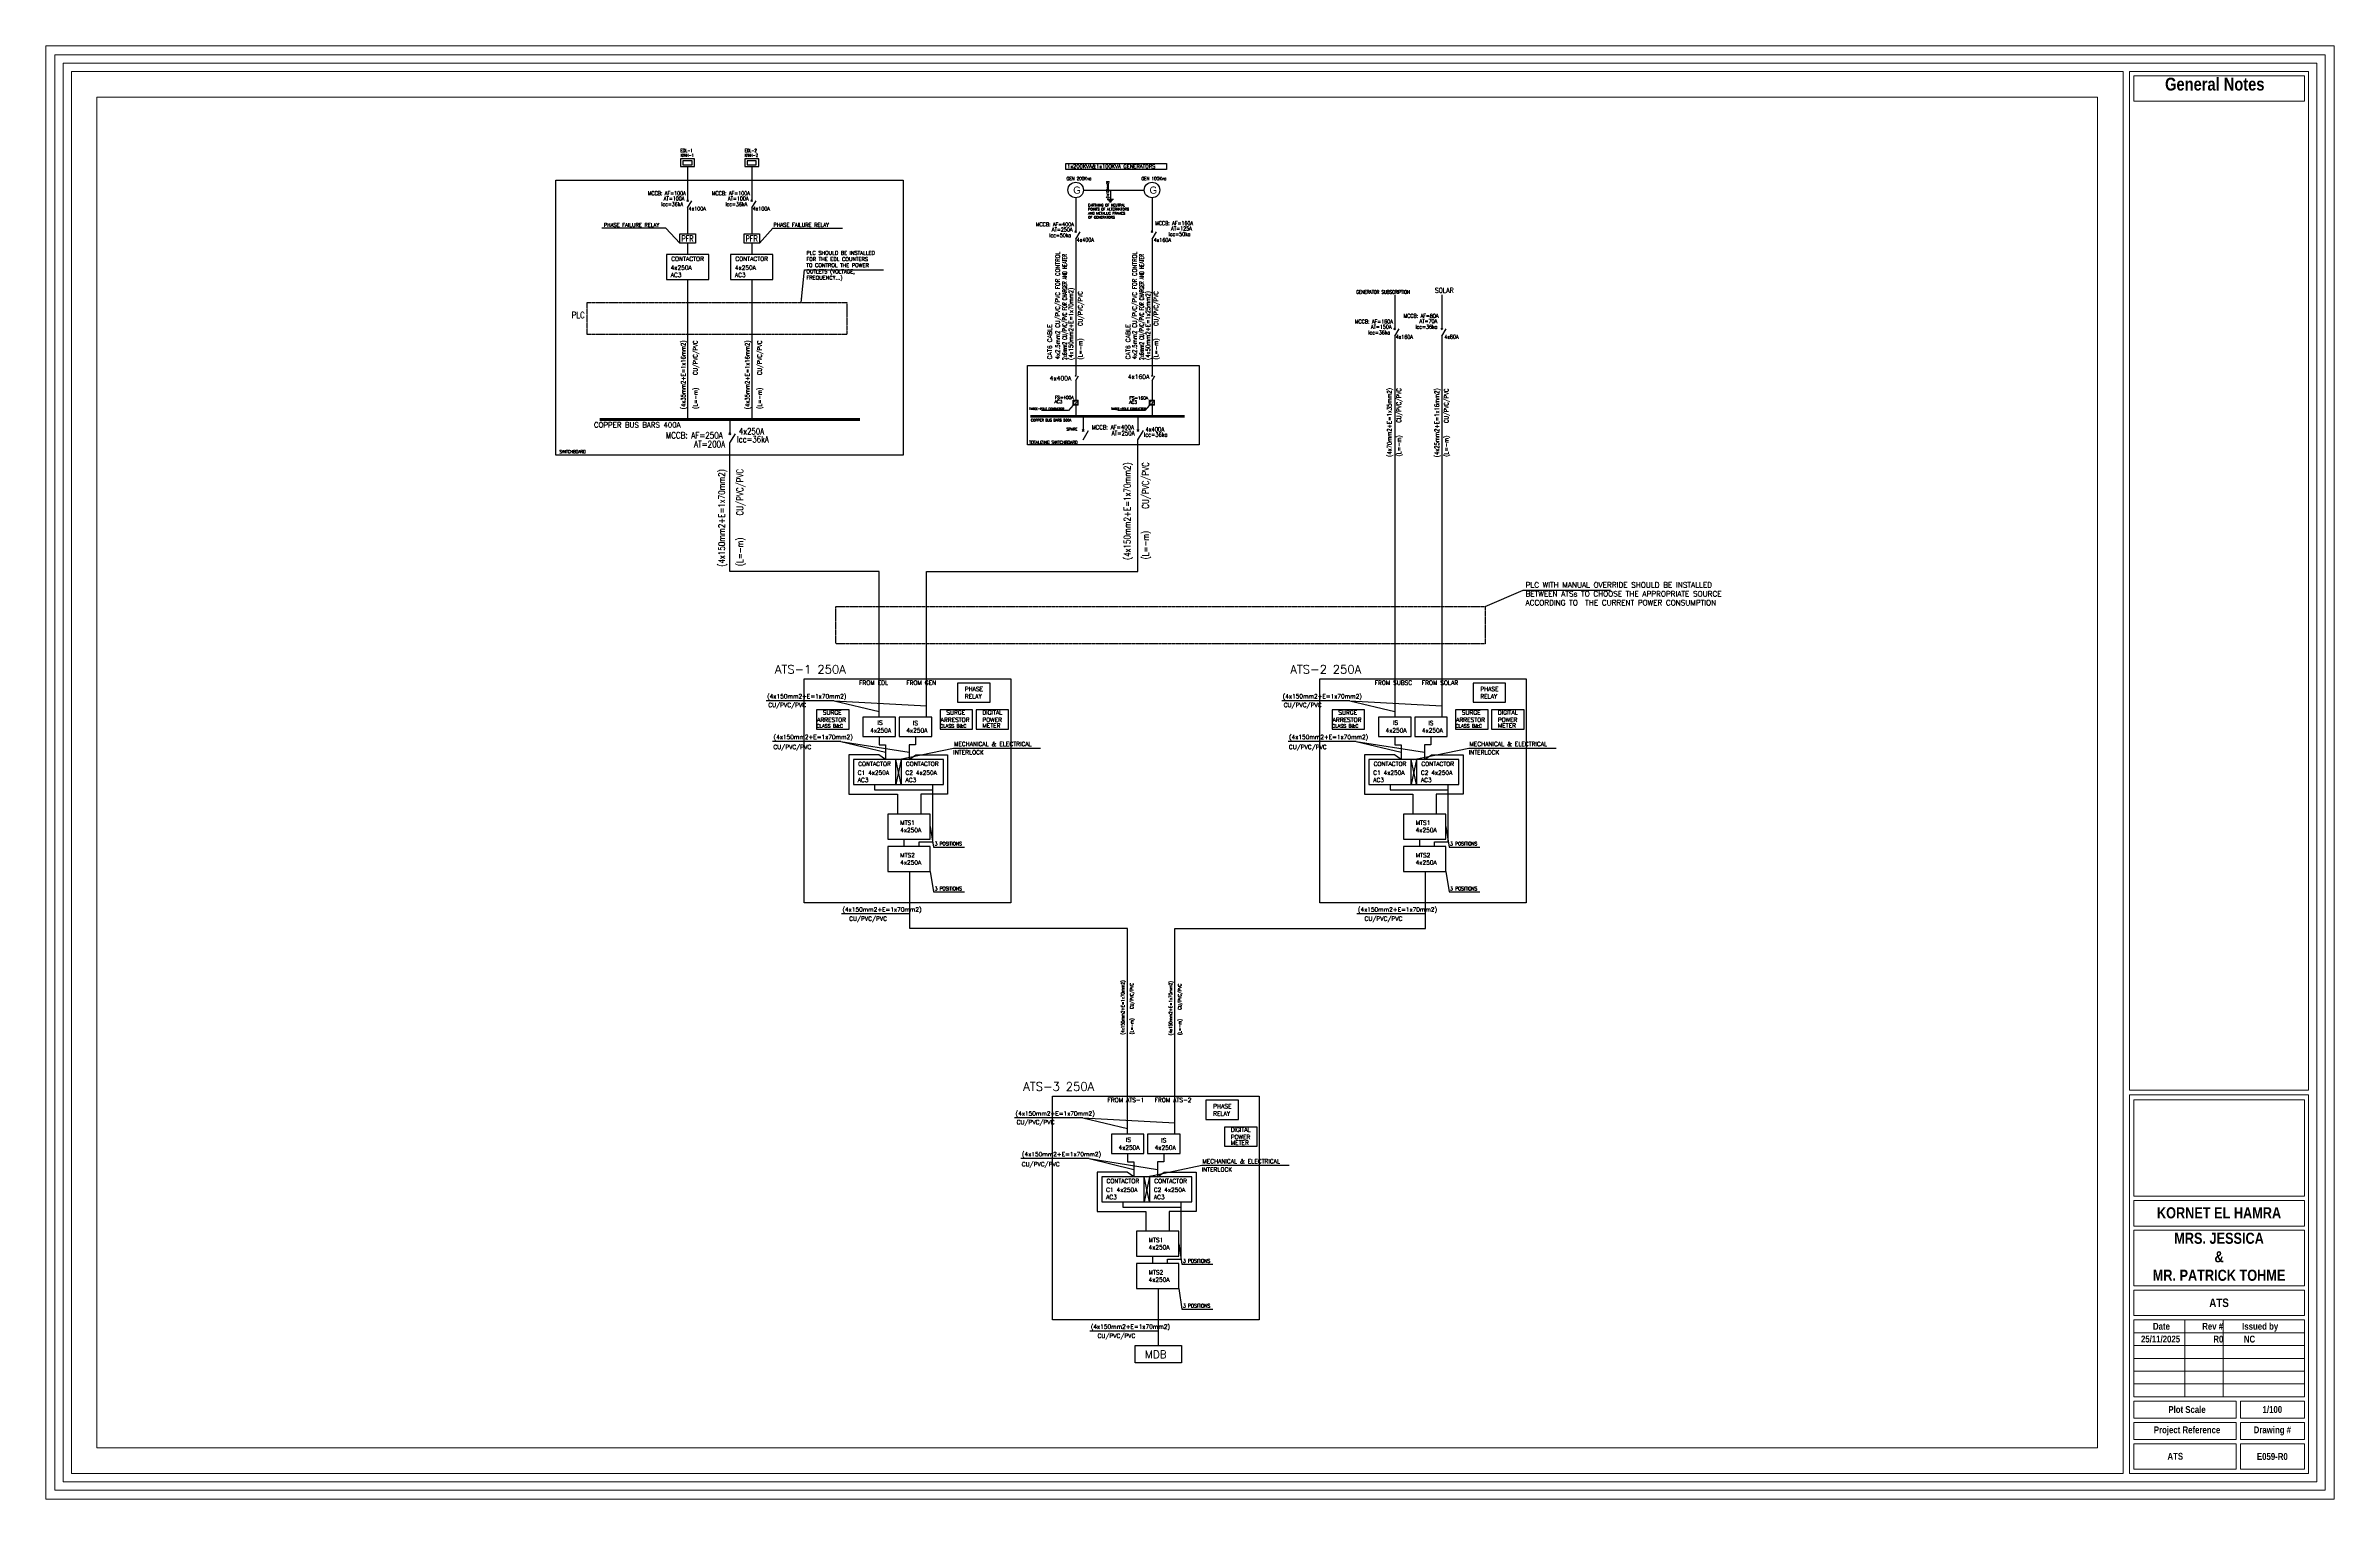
# Model space of a CAD drawing. Header units: inches. Extents: x 77 to 89477, y 45 to 56795.
import ezdxf
from ezdxf.enums import TextEntityAlignment as Align

# ---------------------------------------------------------------- set-up
doc = ezdxf.new("R2010")
doc.units = ezdxf.units.IN
doc.header["$MEASUREMENT"] = 0
doc.linetypes.add('DASHED2', pattern=[0.375, 0.25, -0.125])
for name, color, linetype in [('E-05', 5, 'Continuous'), ('E-Frame', 3, 'Continuous'), ('E-Panelboards', 4, 'Continuous'), ('E-Panelboards-Text', 3, 'Continuous'), ('E-Panels & Risers', 4, 'Continuous'), ('E-TEXT', 1, 'Continuous'), ('E-Wiring', 5, 'Continuous')]:
    doc.layers.add(name, color=color, linetype=linetype)
for name, color, linetype, lineweight in [('SAS-ANOTATION-01', 150, 'Continuous', 9), ('SAS-CMU', 30, 'Continuous', 20), ('SAS-PAPER FRAME', 122, 'Continuous', 18)]:
    doc.layers.add(name, color=color, linetype=linetype, lineweight=lineweight)
doc.styles.add('MRA DIMS', font='arial.ttf')
doc.styles.add('ROMANS', font='ROMANS.shx')
doc.styles.add('SIMPLEX', font='comic.ttf')
doc.styles.get("Standard").update_dxf_attribs({"font": 'arial.ttf'})
doc.dimstyles.new('DIMA', dxfattribs={"dimtxt": 2.5, "dimasz": 150, "dimexe": 1.5, "dimexo": 1, "dimgap": 0.75, "dimtad": 1, "dimdec": 0, "dimrnd": 5, "dimdsep": 46, "dimtxsty": 'MRA DIMS', "dimblk": 'OBLIQUE', "dimcen": 0, "dimdle": 0.5, "dimclrd": 256, "dimclre": 256, "dimclrt": 256, "dimadec": 1, "dimazin": 2, "dimtfac": 1, "dimtdec": 0, "dimtofl": 0, "dimtmove": 0, "dimatfit": 3, "dimfxl": 1, "dimtolj": 1, "dimtzin": 0, "dimlwd": -1, "dimlwe": -1, "dimarcsym": 0})

# ---------------------------------------------------------------- blocks, each defined once
blk = doc.blocks.new('MDB')
blk.add_lwpolyline([(-0.811, 0.533), (0.789, 0.533), (0.789, -0.067), (-0.811, -0.067)], close=True)
at = {"style": 'ROMANS'}
blk.add_text('MDB', height=0.2667, dxfattribs=at).set_placement((-0.477, 0.09))
blk = doc.blocks.new('C.B.')
at = {"linetype": 'Continuous', "ltscale": 0.5}
for p, q in [((-0.318, 0.038), (-0.395, -0.038)), ((-0.395, 0.038), (-0.318, -0.038)), ((0, 0), (-0.357, 0.213))]:
    blk.add_line(p, q, dxfattribs=at)
blk = doc.blocks.new('KWHM')
for points in [[(0.201, 0), (0.201, 0.226), (-0.201, 0.226), (-0.201, 0)], [(0.13, 0.055), (0.13, 0.163), (-0.135, 0.163), (-0.135, 0.055)]]:
    blk.add_lwpolyline(points, close=True)
blk = doc.blocks.new('_Oblique')
at = {"color": 0, "linetype": 'ByBlock', "lineweight": -2}
blk.add_line((-0.5, -0.5), (0.5, 0.5), dxfattribs=at)
blk = doc.blocks.new('D.S.')
at = {"linetype": 'Continuous', "ltscale": 0.5}
blk.add_line((0, 0), (-0.36, 0.21), dxfattribs=at)
blk.add_circle((-0.35, 0), 0.0328, dxfattribs=at)
blk = doc.blocks.new('Generator')
blk.add_circle((0, 0), 0.17)
at = {"style": 'SIMPLEX'}
blk.add_text('G', height=0.159, dxfattribs=at).set_placement((-0.055, -0.082))

msp = doc.modelspace()

# ---------------------------------------------------------------- linework, layer by layer
at = {"layer": 'E-05'}
for p, q in [((32638, 30581), (32638, 31794)), ((34478, 30581), (34478, 31794)), ((32638, 29831), (32638, 29502)), ((34054, 29831), (34054, 29502)), ((52775, 29831), (52775, 29502)), ((54191, 29831), (54191, 29502)), ((32623, 29109), (31452, 29109)), ((31452, 29109), (31452, 27573)), ((32886, 28925), (32623, 29109)), ((32638, 29502), (32886, 29502)), ((32886, 29502), (32886, 28925)), ((34054, 29502), (33806, 29502)), ((33806, 29502), (33806, 28925)), ((33806, 28925), (34069, 29109)), ((34069, 29109), (35310, 29109)), ((35310, 29109), (35310, 27573)), ((52760, 29109), (51590, 29109)), ((51590, 29109), (51590, 27573)), ((53023, 28925), (52760, 29109)), ((52775, 29502), (53023, 29502)), ((53023, 29502), (53023, 28925)), ((54191, 29502), (53943, 29502)), ((53943, 29502), (53943, 28925)), ((53943, 28925), (54206, 29109)), ((54206, 29109), (55447, 29109)), ((55447, 29109), (55447, 27573)), ((32455, 27951), (32455, 27740)), ((32455, 27740), (34730, 27740)), ((34730, 25712), (34730, 27951)), ((52592, 27951), (52592, 27740)), ((52592, 27740), (54868, 27740)), ((54868, 25712), (54868, 27951)), ((31452, 27573), (33351, 27573)), ((33351, 27573), (33351, 26797)), ((34260, 27573), (34260, 26797)), ((35310, 27573), (34260, 27573)), ((51590, 27573), (53488, 27573)), ((53488, 27573), (53488, 26797)), ((54397, 27573), (54397, 26797)), ((55447, 27573), (54397, 27573)), ((33616, 25532), (33616, 25822)), ((34193, 25532), (34193, 25712)), ((34193, 25712), (34730, 25712)), ((53754, 25532), (53754, 25822)), ((54330, 25532), (54330, 25712)), ((54330, 25712), (54868, 25712)), ((42341, 14292), (42341, 15505)), ((44181, 14292), (44181, 15505)), ((42341, 13542), (42341, 13213)), ((43757, 13542), (43757, 13213)), ((42326, 12820), (41155, 12820)), ((41155, 12820), (41155, 11284)), ((42589, 12636), (42326, 12820)), ((42341, 13213), (42589, 13213)), ((42589, 13213), (42589, 12636)), ((43757, 13213), (43508, 13213)), ((43508, 13213), (43508, 12636)), ((43508, 12636), (43772, 12820)), ((43772, 12820), (45013, 12820)), ((45013, 12820), (45013, 11284)), ((42157, 11662), (42157, 11451)), ((44433, 9423), (44433, 11662)), ((41155, 11284), (43054, 11284)), ((42157, 11451), (44433, 11451)), ((43054, 11284), (43054, 10508)), ((43963, 11284), (43963, 10508)), ((45013, 11284), (43963, 11284)), ((43319, 9243), (43319, 9533)), ((43896, 9243), (43896, 9423)), ((43896, 9423), (44433, 9423)), ((43538, 8268), (43538, 6046))]:
    msp.add_line(p, q, dxfattribs=at)
at = {"layer": 'E-05', "const_width": 36.9}
for points in [[(34730, 27759, 1), (34730, 27722, 1)], [(54868, 27759, 1), (54868, 27722, 1)], [(44433, 11470, 1), (44433, 11433, 1)]]:
    msp.add_lwpolyline(points, format="xyb", dxfattribs=at)
at = {"layer": 'E-Frame'}
for p, q in [((34632, 26309), (34760, 25508)), ((54769, 26309), (54897, 25508)), ((34760, 25508), (35969, 25508)), ((54897, 25508), (56106, 25508)), ((34632, 24557), (34760, 23756)), ((54769, 24557), (54897, 23756)), ((34760, 23756), (35969, 23756)), ((54897, 23756), (56106, 23756)), ((44335, 10020), (44463, 9219)), ((44463, 9219), (45672, 9219)), ((44335, 8268), (44463, 7467)), ((44463, 7467), (45672, 7467))]:
    msp.add_line(p, q, dxfattribs=at)
for points in [[(39930, 52196), (43860, 52196), (43860, 51960), (39930, 51960)], [(37774, 32075), (37774, 23333), (29708, 23333), (29708, 32075)], [(57911, 32075), (57911, 23333), (49845, 23333), (49845, 32075)], [(47477, 15786), (47477, 7044), (39411, 7044), (39411, 15786)]]:
    msp.add_lwpolyline(points, close=True, dxfattribs=at)
at = {"layer": 'E-Panelboards', "linetype": 'Continuous'}
for points in [[(24848, 49450), (25453, 49450), (25453, 49089), (24848, 49089)], [(27354, 49450), (27959, 49450), (27959, 49089), (27354, 49089)]]:
    msp.add_lwpolyline(points, close=True, dxfattribs=at)
at = {"layer": 'E-Panels & Risers', "linetype": 'Continuous'}
for p, q in [((41665, 51164), (41665, 50798)), ((41790, 50798), (41539, 50798)), ((41759, 50763), (41571, 50763)), ((41727, 50727), (41602, 50727)), ((41696, 50691), (41633, 50691)), ((40211, 42960), (40411, 42960)), ((40211, 42759), (40211, 42960)), ((40411, 42759), (40411, 42960)), ((43194, 42960), (43395, 42960)), ((43194, 42759), (43194, 42960)), ((43395, 42759), (43395, 42960)), ((40411, 42759), (40211, 42759)), ((40309, 42809), (40351, 42881)), ((43395, 42759), (43194, 42759)), ((43292, 42809), (43334, 42881)), ((35147, 28925), (31628, 28925)), ((33494, 27951), (33281, 28925)), ((33494, 28925), (33281, 27951)), ((55284, 28925), (51765, 28925)), ((53631, 27951), (53418, 28925)), ((53631, 28925), (53418, 27951)), ((44850, 12636), (41331, 12636)), ((43197, 11662), (42984, 12636)), ((43197, 12636), (42984, 11662))]:
    msp.add_line(p, q, dxfattribs=at)
at = {"layer": 'E-Panels & Risers'}
for points in [[(19999, 51543), (33568, 51543), (33568, 40810), (19999, 40810)], [(38430, 44311), (45140, 44311), (45140, 41209), (38430, 41209)]]:
    msp.add_lwpolyline(points, close=True, dxfattribs=at)
at = {"layer": 'E-Panels & Risers', "linetype": 'Continuous'}
for points in [[(24324, 48645), (24324, 47670), (25978, 47670), (25978, 48645)], [(26830, 48645), (26830, 47670), (28483, 47670), (28483, 48645)], [(35699, 31911), (35699, 31161), (36971, 31161), (36971, 31911)], [(55837, 31911), (55837, 31161), (57108, 31161), (57108, 31911)], [(30189, 30864), (30189, 30115), (31461, 30115), (31461, 30864)], [(32002, 30581), (32002, 29831), (33274, 29831), (33274, 30581)], [(33418, 30581), (33418, 29831), (34690, 29831), (34690, 30581)], [(35014, 30864), (35014, 30115), (36285, 30115), (36285, 30864)], [(36421, 30864), (36421, 30115), (37692, 30115), (37692, 30864)], [(50326, 30864), (50326, 30115), (51598, 30115), (51598, 30864)], [(52139, 30581), (52139, 29831), (53411, 29831), (53411, 30581)], [(53555, 30581), (53555, 29831), (54827, 29831), (54827, 30581)], [(55151, 30864), (55151, 30115), (56422, 30115), (56422, 30864)], [(56558, 30864), (56558, 30115), (57830, 30115), (57830, 30864)], [(32979, 26797), (32979, 25822), (34632, 25822), (34632, 26797)], [(53116, 26797), (53116, 25822), (54769, 25822), (54769, 26797)], [(32979, 25532), (32979, 24557), (34632, 24557), (34632, 25532)], [(53116, 25532), (53116, 24557), (54769, 24557), (54769, 25532)], [(45402, 15622), (45402, 14872), (46674, 14872), (46674, 15622)], [(46124, 14576), (46124, 13826), (47395, 13826), (47395, 14576)], [(41705, 14292), (41705, 13542), (42977, 13542), (42977, 14292)], [(43121, 14292), (43121, 13542), (44393, 13542), (44393, 14292)], [(42682, 10508), (42682, 9533), (44335, 9533), (44335, 10508)], [(42682, 9243), (42682, 8268), (44335, 8268), (44335, 9243)]]:
    msp.add_lwpolyline(points, close=True, dxfattribs=at)
for points in [[(31628, 28925), (31628, 27951), (35147, 27951)], [(33281, 27951), (33281, 28925)], [(33494, 28925), (33494, 27951)], [(35147, 27951), (35147, 28925)], [(51765, 28925), (51765, 27951), (55284, 27951)], [(53418, 27951), (53418, 28925)], [(53631, 28925), (53631, 27951)], [(55284, 27951), (55284, 28925)], [(41331, 12636), (41331, 11662), (44850, 11662)], [(42984, 11662), (42984, 12636)], [(43197, 12636), (43197, 11662)], [(44850, 11662), (44850, 12636)]]:
    msp.add_lwpolyline(points, dxfattribs=at)
for centre in [(40313, 42854), (43296, 42854)]:
    msp.add_circle(centre, 83.5, dxfattribs=at)
at = {"layer": 'E-TEXT', "linetype": 'Continuous'}
for p, q in [((40028, 42556), (38977, 42556)), ((40211, 42759), (40028, 42556)), ((43011, 42556), (41960, 42556)), ((43194, 42759), (43011, 42556))]:
    msp.add_line(p, q, dxfattribs=at)
at = {"layer": 'E-TEXT', "color": 110}
for points in [[(30882, 31224), (32638, 30803)], [(30882, 31224), (34478, 31025)], [(51020, 31224), (52775, 30803)], [(51020, 31224), (54615, 31025)], [(31131, 29634), (32886, 29214)], [(31131, 29634), (33806, 29214)], [(51268, 29634), (53023, 29214)], [(51268, 29634), (53943, 29214)], [(40585, 14935), (42341, 14514)], [(40585, 14935), (44181, 14736)], [(40834, 13346), (42589, 12925)], [(40834, 13346), (43508, 12925)]]:
    msp.add_lwpolyline(points, dxfattribs=at)
at = {"layer": 'E-Wiring'}
for points in [[(25151, 52076), (25151, 50748)], [(27656, 52076), (27656, 50748)], [(40613, 51164), (42993, 51164)], [(25151, 50462), (25151, 49450)], [(27656, 50462), (27656, 49450)], [(40312, 50863), (40312, 49535)], [(43295, 50863), (43295, 49535)], [(40312, 49249), (40311, 43925)], [(43295, 49249), (43294, 43925)], [(25151, 49089), (25151, 48645)], [(27656, 49089), (27656, 48645)], [(25151, 47670), (25151, 42205)], [(27656, 47670), (27656, 42205)], [(52775, 47068), (52775, 45740)], [(54616, 47068), (54616, 45740)], [(52775, 45454), (52775, 40130), (52775, 30581)], [(54616, 45454), (54615, 40130), (54615, 30581)], [(40311, 43720), (40311, 42960)], [(43294, 43720), (43294, 42960)], [(26804, 42205), (26804, 41649)], [(40311, 42759), (40311, 42324)], [(40605, 42324), (40605, 41768)], [(42745, 42324), (42745, 41768)], [(43294, 42759), (43294, 42324)]]:
    msp.add_lwpolyline(points, dxfattribs=at)
at = {"layer": 'E-Wiring', "linetype": 'DASHED2'}
for points in [[(21230, 46768), (31371, 46768), (31371, 45520), (21230, 45520)], [(30945, 34898), (56308, 34898), (56308, 33440), (30945, 33440)]]:
    msp.add_lwpolyline(points, close=True, dxfattribs=at)
at = {"layer": 'E-Wiring', "linetype": 'ByBlock', "const_width": 111}
for points in [[(21718, 42205), (31890, 42205)], [(44571, 42324), (38539, 42324)]]:
    msp.add_lwpolyline(points, dxfattribs=at)
at = {"layer": 'E-Wiring', "linetype": 'ByBlock'}
for points in [[(32638, 30581), (32638, 36265), (26804, 36265), (26804, 41292)], [(34478, 30581), (34478, 36265), (42745, 36265), (42745, 41411)], [(42341, 14292), (42341, 22335), (33835, 22335), (33835, 24557)], [(44181, 14292), (44181, 22335), (53972, 22335), (53972, 24557)]]:
    msp.add_lwpolyline(points, dxfattribs=at)
at = {"layer": 'SAS-CMU', "color": 244, "true_color": 0x991b1e}
msp.add_lwpolyline([(77, 45), (89477, 45), (89477, 56795), (77, 56795)], close=True, dxfattribs=at)
at = {"layer": 'SAS-PAPER FRAME'}
for p, q in [((81644, 7045), (81644, 4045)), ((88310, 7045), (81644, 7045)), ((88310, 6545), (81644, 6545)), ((88310, 6045), (81644, 6045)), ((88310, 5545), (81644, 5545)), ((88310, 5045), (81644, 5045)), ((88310, 4545), (81644, 4545)), ((81644, 4045), (88310, 4045))]:
    msp.add_line(p, q, dxfattribs=at)
for points in [[(427, 395), (89127, 395), (89127, 56445), (427, 56445)], [(752, 720), (88802, 720), (88802, 56120), (752, 56120)], [(1077, 1045), (1077, 55795), (81227, 55795), (81227, 1045)], [(81477, 55795), (88477, 55795), (88477, 16021), (81477, 16021)], [(88310, 54628), (81644, 54628), (81644, 55628), (88310, 55628)], [(2077, 2045), (2077, 54795), (80227, 54795), (80227, 2045)], [(81477, 1045), (88477, 1045), (88477, 15838), (81477, 15838)], [(88310, 10712), (81644, 10712), (81644, 11712), (88310, 11712)], [(88310, 8378), (81644, 8378), (81644, 10545), (88310, 10545)], [(88310, 7212), (81644, 7212), (81644, 8212), (88310, 8212)], [(81644, 3212), (85644, 3212), (85644, 3878), (81644, 3878)], [(88310, 3212), (85810, 3212), (85810, 3878), (88310, 3878)], [(81644, 2378), (85644, 2378), (85644, 3045), (81644, 3045)], [(88310, 2378), (85810, 2378), (85810, 3045), (88310, 3045)], [(81644, 1212), (85644, 1212), (85644, 2212), (81644, 2212)], [(88310, 1212), (85810, 1212), (85810, 2212), (88310, 2212)]]:
    msp.add_lwpolyline(points, close=True, dxfattribs=at)
for points in [[(81644, 11878), (81644, 15645), (88310, 15645), (88310, 11878), (81644, 11878)], [(83644, 4045), (83644, 7045)], [(85144, 4045), (85144, 7045)], [(88310, 4045), (88310, 7045)]]:
    msp.add_lwpolyline(points, dxfattribs=at)

# ---------------------------------------------------------------- block references
at = {"layer": 'E-Panelboards', "linetype": 'Continuous'}
for name, p, xscale, yscale, zscale in [('KWHM', (25151, 52076), 1360.340891756094, 1360.340891756094, 1360.340891756094), ('KWHM', (27656, 52076), 1360.340891756094, 1360.340891756094, 1360.340891756094), ('MDB', (43551, 5445), 1126.939251270753, 1126.939251270753, 1126.939251270753)]:
    msp.add_blockref(name, p, dxfattribs=dict(at, xscale=xscale, yscale=yscale, zscale=zscale))
at = {"layer": 'E-Panels & Risers', "linetype": 'Continuous', "xscale": 1777.138121683926, "yscale": 1777.138121683926, "zscale": 1777.138121683926}
for p in [(40312, 51164), (43295, 51164)]:
    msp.add_blockref('Generator', p, dxfattribs=at)
at = {"layer": 'E-Panels & Risers', "linetype": 'Continuous', "rotation": 270}
for name, p, xscale, yscale, zscale in [('C.B.', (25151, 50462), 799.712154757767, 799.712154757767, 799.712154757767), ('C.B.', (27656, 50462), 799.712154757767, 799.712154757767, 799.712154757767), ('C.B.', (40312, 49249), 799.712154757767, 799.712154757767, 799.712154757767), ('C.B.', (43295, 49249), 799.712154757767, 799.712154757767, 799.712154757767), ('C.B.', (52775, 45454), 799.712154757767, 799.712154757767, 799.712154757767), ('C.B.', (54616, 45454), 799.712154757767, 799.712154757767, 799.712154757767), ('D.S.', (40311, 43720), 533.141436505178, 533.141436505178, 533.141436505178), ('D.S.', (43294, 43720), 533.141436505178, 533.141436505178, 533.141436505178), ('C.B.', (26804, 41292), 1001.723778907336, 1001.723778907336, 1001.723778907336), ('C.B.', (40605, 41411), 1001.723778907336, 1001.723778907336, 1001.723778907336), ('C.B.', (42745, 41411), 1001.723778907336, 1001.723778907336, 1001.723778907336)]:
    msp.add_blockref(name, p, dxfattribs=dict(at, xscale=xscale, yscale=yscale, zscale=zscale))

# ---------------------------------------------------------------- texts
at = {"layer": 'E-Panelboards-Text', "lineweight": -3, "style": 'ROMANS', "width": 0.8}
for s, p in [('EDL-1', (24874, 52647)), ('EDL-2', (27380, 52647)), ('KWH-1', (24879, 52459)), ('KWH-2', (27384, 52459))]:
    msp.add_text(s, height=120.9, dxfattribs=at).set_placement(p)
at = {"layer": 'E-TEXT', "lineweight": -3, "style": 'ROMANS', "width": 0.8}
for s, height, p in [('MCCB: AF=100A', 154, (24338, 51037)), ('MCCB: AF=100A', 154, (26843, 51037)), ('GEN 200Kva', 131.6, (40443, 51611)), ('GEN 100Kva', 131.6, (43367, 51611)), ('Icc=36kA', 154, (24547, 50608)), ('AT=100A', 154, (24624, 50832)), ('4x100A', 154, (25527, 50436)), ('Icc=36kA', 154, (27053, 50608)), ('AT=100A', 154, (27129, 50832)), ('4x100A', 154, (28032, 50436)), ('PFR', 231, (25147, 49267)), ('PFR', 231, (27652, 49267)), ('MCCB: AF=400A', 154, (39499, 49824)), ('Icc=50ka', 154, (39708, 49395)), ('AT=250A', 154, (39784, 49619)), ('4x400A', 154, (40688, 49223)), ('4x160A', 154, (43699, 49212)), ('MCCB: AF=160A', 154, (44158, 49867)), ('Icc=50ka', 154, (44368, 49438)), ('AT=125A', 154, (44444, 49661)), ('GENERATOR SUBSCRIPTION', 131.63, (52321, 47182)), ('SOLAR', 197.4, (54709, 47247)), ('PLC', 249.6, (20877, 46282)), ('MCCB: AF=160A', 154, (51962, 46029)), ('Icc=36ka', 154, (52172, 45600)), ('AT=150A', 154, (52248, 45824)), ('MCCB: AF=80A', 154, (53803, 46252)), ('Icc=36ka', 154, (54012, 45822)), ('AT=70A', 154, (54088, 46046)), ('4x160A', 154, (53151, 45428)), ('4x80A', 154, (54992, 45436)), ('MCCB: AF=250A', 256.67, (25413, 41586)), ('AT=200A', 256.7, (26011, 41239)), ('Icc=36kA', 249.6, (27702, 41433)), ('4x250A', 249.6, (27649, 41744)), ('TOTALIZING SWITCHBOARD', 124.79, (39437, 41310)), ('SPARE', 110.9, (40166, 41824)), ('MCCB: AF=400A', 171.11, (41763, 41901)), ('AT=250A', 171.1, (42161, 41670)), ('Icc=36ka', 166.4, (43440, 41614)), ('4x400A', 166.4, (43404, 41821)), ('SWITCHBOARD', 124.79, (20658, 40946))]:
    msp.add_text(s, height=height, dxfattribs=at).set_placement(p, align=Align.MIDDLE_CENTER)
for s, height, p in [('(1x120mm2)', 85.3, (41603, 50847)), ('(4x150mm2+E=1x70mm2)', 171.11, (40210, 44526)), ('CU/PVC/PVC', 171.1, (40580, 45859)), ('(4x50mm2+E=1x25mm2)', 171.11, (43217, 44526)), ('CU/PVC/PVC', 171.1, (43536, 45859)), ('(4x35mm2+E=1x16mm2)', 171.11, (25067, 42602)), ('CU/PVC/PVC', 171.1, (25542, 43935)), ('(4x35mm2+E=1x16mm2)', 171.11, (27572, 42602)), ('CU/PVC/PVC', 171.1, (28047, 43935)), ('(L=-m)', 171.1, (40580, 44542)), ('(L=-m)', 171.1, (43536, 44542)), ('(L=-m)', 171.1, (25542, 42618)), ('(L=-m)', 171.1, (28047, 42618)), ('(4x70mm2+E=1x35mm2)', 171.11, (52652, 40743)), ('CU/PVC/PVC', 171.1, (53021, 42076)), ('(4x25mm2+E=1x16mm2)', 171.11, (54505, 40731)), ('CU/PVC/PVC', 171.1, (54875, 42064)), ('(L=-m)', 171.1, (53021, 40759)), ('(L=-m)', 171.1, (54875, 40747)), ('CU/PVC/PVC', 256.7, (27321, 38453)), ('(4x150mm2+E=1x70mm2)', 256.67, (42454, 36717)), ('CU/PVC/PVC', 256.7, (43166, 38716)), ('(4x150mm2+E=1x70mm2)', 256.67, (26610, 36454)), ('(L=-m)', 256.7, (27321, 36478)), ('(L=-m)', 256.7, (43166, 36741)), ('(4x150mm2+E=1x70mm2)', 128.34, (42212, 18188)), ('CU/PVC/PVC', 128.3, (42568, 19187)), ('(4x150mm2+E=1x70mm2)', 128.34, (44085, 18158)), ('CU/PVC/PVC', 128.3, (44441, 19158)), ('(L=-m)', 128.3, (42568, 18200)), ('(L=-m)', 128.3, (44441, 18170))]:
    msp.add_text(s, height=height, rotation=90, dxfattribs=at).set_placement(p)
at = {"layer": 'E-TEXT', "style": 'ROMANS'}
for s, height, p in [('CONTACTOR', 166.6, (24509, 48394)), ('CONTACTOR', 166.6, (27014, 48394)), ('AC3', 166.6, (24492, 47765)), ('4x250A', 166.6, (24492, 48049)), ('AC3', 166.6, (26997, 47765)), ('4x250A', 166.6, (26997, 48049)), ('ATS-1 250A', 333.2, (28560, 32281)), ('ATS-2 250A', 333.2, (48697, 32281)), ('(4x150mm2+E=1x70mm2)', 166.61, (28261, 31312)), ('FROM EDL', 166.6, (31854, 31840)), ('FROM GEN', 166.6, (33695, 31840)), ('PHASE', 166.6, (35979, 31595)), ('RELAY', 166.6, (35979, 31309)), ('(4x150mm2+E=1x70mm2)', 166.61, (48399, 31312)), ('FROM SUBSC', 166.6, (51991, 31840)), ('FROM SOLAR', 166.6, (53832, 31840)), ('PHASE', 166.6, (56117, 31595)), ('RELAY', 166.6, (56117, 31309)), ('CU/PVC/PVC', 166.6, (28302, 30972)), ('ARRESTOR', 166.6, (30211, 30393)), ('SURGE', 166.6, (30434, 30679)), ('IS', 166.6, (32570, 30283)), ('IS', 166.6, (33950, 30265)), ('ARRESTOR', 166.6, (35036, 30393)), ('SURGE', 166.6, (35259, 30679)), ('DIGITAL', 166.6, (36666, 30679)), ('POWER', 166.6, (36666, 30393)), ('CU/PVC/PVC', 166.6, (48439, 30972)), ('ARRESTOR', 166.6, (50348, 30393)), ('SURGE', 166.6, (50571, 30679)), ('IS', 166.6, (52707, 30283)), ('IS', 166.6, (54088, 30265)), ('ARRESTOR', 166.6, (55173, 30393)), ('SURGE', 166.6, (55396, 30679)), ('DIGITAL', 166.6, (56803, 30679)), ('POWER', 166.6, (56803, 30393)), ('CU/PVC/PVC', 166.6, (28502, 29332)), ('(4x150mm2+E=1x70mm2)', 166.61, (28510, 29722)), ('CLASS B&C', 133.3, (30190, 30172)), ('4x250A', 166.6, (32282, 29980)), ('4x250A', 166.6, (33698, 29980)), ('CLASS B&C', 133.3, (35014, 30172)), ('MECHANICAL & ELECTRICAL', 166.61, (35558, 29447)), ('METER', 166.6, (36666, 30172)), ('CU/PVC/PVC', 166.6, (48640, 29332)), ('(4x150mm2+E=1x70mm2)', 166.61, (48647, 29722)), ('CLASS B&C', 133.3, (50327, 30172)), ('4x250A', 166.6, (52419, 29980)), ('4x250A', 166.6, (53835, 29980)), ('CLASS B&C', 133.3, (55152, 30172)), ('MECHANICAL & ELECTRICAL', 166.61, (55695, 29447)), ('METER', 166.6, (56803, 30172)), ('CONTACTOR', 166.6, (31812, 28674)), ('CONTACTOR', 166.6, (33678, 28674)), ('INTERLOCK', 166.6, (35529, 29125)), ('CONTACTOR', 166.6, (51950, 28674)), ('CONTACTOR', 166.6, (53815, 28674)), ('INTERLOCK', 166.6, (55667, 29125)), ('AC3', 166.6, (31796, 28046)), ('C1 4x250A', 166.6, (31796, 28330)), ('AC3', 166.6, (33661, 28046)), ('C2 4x250A', 166.6, (33661, 28330)), ('AC3', 166.6, (51933, 28046)), ('C1 4x250A', 166.6, (51933, 28330)), ('AC3', 166.6, (53798, 28046)), ('C2 4x250A', 166.6, (53798, 28330)), ('4x250A', 166.6, (33457, 26087)), ('MTS1', 166.6, (33457, 26373)), ('4x250A', 166.6, (53595, 26087)), ('MTS1', 166.6, (53595, 26373)), ('MTS2', 166.6, (33457, 25108)), ('MTS2', 166.6, (53595, 25108)), ('4x250A', 166.6, (33457, 24823)), ('4x250A', 166.6, (53595, 24823)), ('(4x150mm2+E=1x70mm2)', 166.61, (31200, 22988)), ('CU/PVC/PVC', 166.6, (31461, 22629)), ('(4x150mm2+E=1x70mm2)', 166.61, (51338, 22988)), ('CU/PVC/PVC', 166.6, (51598, 22629)), ('ATS-3 250A', 333.2, (38263, 15993)), ('(4x150mm2+E=1x70mm2)', 166.61, (37964, 15023)), ('FROM ATS-1', 166.6, (41557, 15551)), ('FROM ATS-2', 166.6, (43398, 15551)), ('PHASE', 166.6, (45682, 15306)), ('CU/PVC/PVC', 166.6, (38005, 14683)), ('RELAY', 166.6, (45682, 15020)), ('DIGITAL', 166.6, (46369, 14390)), ('(4x150mm2+E=1x70mm2)', 166.61, (38213, 13433)), ('4x250A', 166.6, (41985, 13691)), ('IS', 166.6, (42273, 13995)), ('4x250A', 166.6, (43401, 13691)), ('IS', 166.6, (43653, 13977)), ('POWER', 166.6, (46369, 14104)), ('METER', 166.6, (46369, 13883)), ('CU/PVC/PVC', 166.6, (38205, 13043)), ('CONTACTOR', 166.6, (41515, 12386)), ('CONTACTOR', 166.6, (43381, 12386)), ('INTERLOCK', 166.6, (45232, 12836)), ('MECHANICAL & ELECTRICAL', 166.61, (45261, 13158)), ('AC3', 166.6, (41498, 11757)), ('C1 4x250A', 166.6, (41498, 12041)), ('AC3', 166.6, (43364, 11757)), ('C2 4x250A', 166.6, (43364, 12041)), ('4x250A', 166.6, (43160, 9798)), ('MTS1', 166.6, (43160, 10084)), ('MTS2', 166.6, (43160, 8820)), ('4x250A', 166.6, (43160, 8534)), ('(4x150mm2+E=1x70mm2)', 166.61, (40903, 6700)), ('CU/PVC/PVC', 166.6, (41164, 6340))]:
    msp.add_text(s, height=height, dxfattribs=at).set_placement(p)
at = {"layer": 'E-TEXT', "lineweight": -3, "style": 'ROMANS'}
for s, width, p, p2 in [('4x2.5mm2 CU/PVC/PVC FOR CONTROL', 0.809402, (39690, 44551), (39690, 48759)), ('2x6mm2 CU/PVC/PVC FOR CHARGER AND HEATER', 0.614912, (39964, 44526), (39964, 48665)), ('4x2.5mm2 CU/PVC/PVC FOR CONTROL', 0.809402, (42697, 44551), (42697, 48759)), ('2x6mm2 CU/PVC/PVC FOR CHARGER AND HEATER', 0.614912, (42972, 44526), (42972, 48665))]:
    msp.add_text(s, height=171.11, rotation=90, dxfattribs=dict(at, width=width)).set_placement(p, p2, align=Align.FIT)
for p in [(39384, 44551), (42444, 44551)]:
    msp.add_text('CAT6 CABLE ', height=171.11, rotation=90, dxfattribs=at).set_placement(p)
at = {"layer": 'E-TEXT', "lineweight": -3, "style": 'ROMANS', "width": 0.8}
for p in [(34801, 25569), (54938, 25569), (34801, 23817), (54938, 23817), (44503, 9280), (44503, 7528)]:
    msp.add_text('3 POSITIONS', height=142.89, dxfattribs=at).set_placement(p)
at = {"layer": 'E-TEXT', "lineweight": -3, "style": 'ROMANS'}
for s, insert, char_height, width, attachment_point in [('1x200KVA&1x100KVA GENERATORS ', (39981, 52015), 146.25, 6430.79, 7), ('EARTHING OF NEUTRAL POINTS OF ALTERNATORS \\PAND METALLIC FRAMES OF GENERATORS', (40799, 50050), 95.06, 1803.52, 7), ('PHASE FAILURE RELAY', (21873, 49871), 145.59, 3328.55, 1), ('PHASE FAILURE RELAY', (28504, 49877), 145.59, 3328.55, 1), ('PLC SHOULD BE INSTALLED FOR THE EDL COUNTERS \\PTO CONTROL THE POWER OUTLETS (VOLTAGE, FREQUENCY...)', (29791, 48782), 145.59, 3328.55, 1), ('PLC WITH MANUAL OVERRIDE SHOULD BE INSTALLED BETWEEN ATSs TO CHOOSE THE APPROPRIATE SOURCE ACCORDING TO  THE CURRENT POWER CONSUMPTION ', (57887, 35848), 207.99, 8625.3, 1)]:
    msp.add_mtext(s, dxfattribs=dict(at, insert=insert, char_height=char_height, width=width, attachment_point=attachment_point))
at = {"layer": 'E-TEXT', "lineweight": -3, "attachment_point": 7, "style": 'ROMANS'}
for s, insert, char_height in [('4x400A', (39298, 43730), 171.1), ('4x160A', (42347, 43788), 171.1), ('{AC3}', (39485, 42839), 120.2), ('FS=400A', (39497, 43003), 120.2), ('{AC3}', (42400, 42820), 120.2), ('FS=160A', (42412, 42983), 120.2), ('COPPER BUS BARS 400A', (21492, 41893), 200.37), ('{THREE-POLE CONTACTOR}', (38497, 42580), 80.15), ('COPPER BUS BARS 500A', (38563, 42130), 93.51), ('{THREE-POLE CONTACTOR}', (41690, 42580), 80.15)]:
    msp.add_mtext(s, dxfattribs=dict(at, insert=insert, char_height=char_height))
at = {"layer": 'SAS-ANOTATION-01', "attachment_point": 5}
for s, insert, char_height, width in [('{\\fArial Narrow|b1|i0|c0|p34;General Notes}', (84810, 55295), 500, 20964.19), ('{\\fArial Narrow|b1|i0|c0|p34;\\H1.3x;KORNET EL HAMRA}', (84977, 11224), 333.33, 20964.19), ('{\\fArial Narrow|b1|i0|c0|p34;\\H1.3x;MRS. JESSICA \\P& \\PMR. PATRICK TOHME}', (84977, 9509), 333.33, 20964.19), ('{\\fArial Narrow|b1|i0|c0|p34;ATS}', (84977, 7712), 333.33, 20964.19), ('{\\fArial Narrow|b1|i0|c0|p34;25/11/2025}', (82692, 6295), 266.67, 1833.33), ('{\\fArial Narrow|b1|i0|c0|p34;Date}', (82727, 6795), 266.67, 1833.33), ('{\\fArial Narrow|b1|i0|c0|p34;Rev #}', (84727, 6795), 266.67, 1833.33), ('{\\fArial Narrow|b1|i0|c0|p34;R0}', (84949, 6295), 266.67, 1833.33), ('{\\fArial Narrow|b1|i0|c0|p34;Issued by}', (86584, 6756), 266.67, 2546.83), ('{\\fArial Narrow|b1|i0|c0|p34;NC}', (86168, 6295), 266.67, 1833.33), ('{\\fArial Narrow|b1|i0|c0|p34;Plot Scale}', (83727, 3545), 266.67, 3833.33), ('{\\fArial Narrow|b1|i0|c0|p34;1/100}', (87060, 3545), 266.67, 3833.33), ('{\\fArial Narrow|b1|i0|c0|p34;Project Reference}', (83727, 2712), 266.67, 3833.33), ('{\\fArial Narrow|b1|i0|c0|p34;Drawing #}', (87060, 2712), 266.67, 3833.33), ('{\\fArial Narrow|b1|i0|c0|p34;ATS}', (83268, 1719), 266.67, 3833.33), ('\\pt1866.66667,2400;{\\fArial Narrow|b1|i0|c0|p34;E059-R0}', (87060, 1712), 266.67, 3833.33)]:
    msp.add_mtext(s, dxfattribs=dict(at, insert=insert, char_height=char_height, width=width))

# ---------------------------------------------------------------- leaders
at = {"layer": 'E-TEXT'}
for points in [[(24848, 49089), (24299, 49678), (21804, 49678)], [(27959, 49089), (28481, 49668), (31206, 49668)], [(29588, 46768), (29713, 48046), (32806, 48046)], [(56308, 34898), (57798, 35543), (61208, 35543)], [(33387, 28925), (35533, 29373), (38943, 29373)], [(53525, 28925), (55670, 29373), (59080, 29373)], [(43090, 12636), (45236, 13084), (48646, 13084)]]:
    msp.add_leader(points, dimstyle='DIMA', override={"dimgap": 0.75, "dimtad": 0}, dxfattribs=at)
at = {"layer": 'E-TEXT', "color": 110}
for points in [[(30882, 31224), (28221, 31224)], [(51020, 31224), (48359, 31224)], [(31131, 29634), (28470, 29634)], [(51268, 29634), (48607, 29634)], [(33821, 22901), (31160, 22901)], [(53959, 22901), (51298, 22901)], [(40585, 14935), (37924, 14935)], [(40834, 13346), (38173, 13346)], [(43524, 6612), (40863, 6612)]]:
    msp.add_leader(points, dimstyle='DIMA', dxfattribs=at)

doc.saveas('drawing.dxf')
